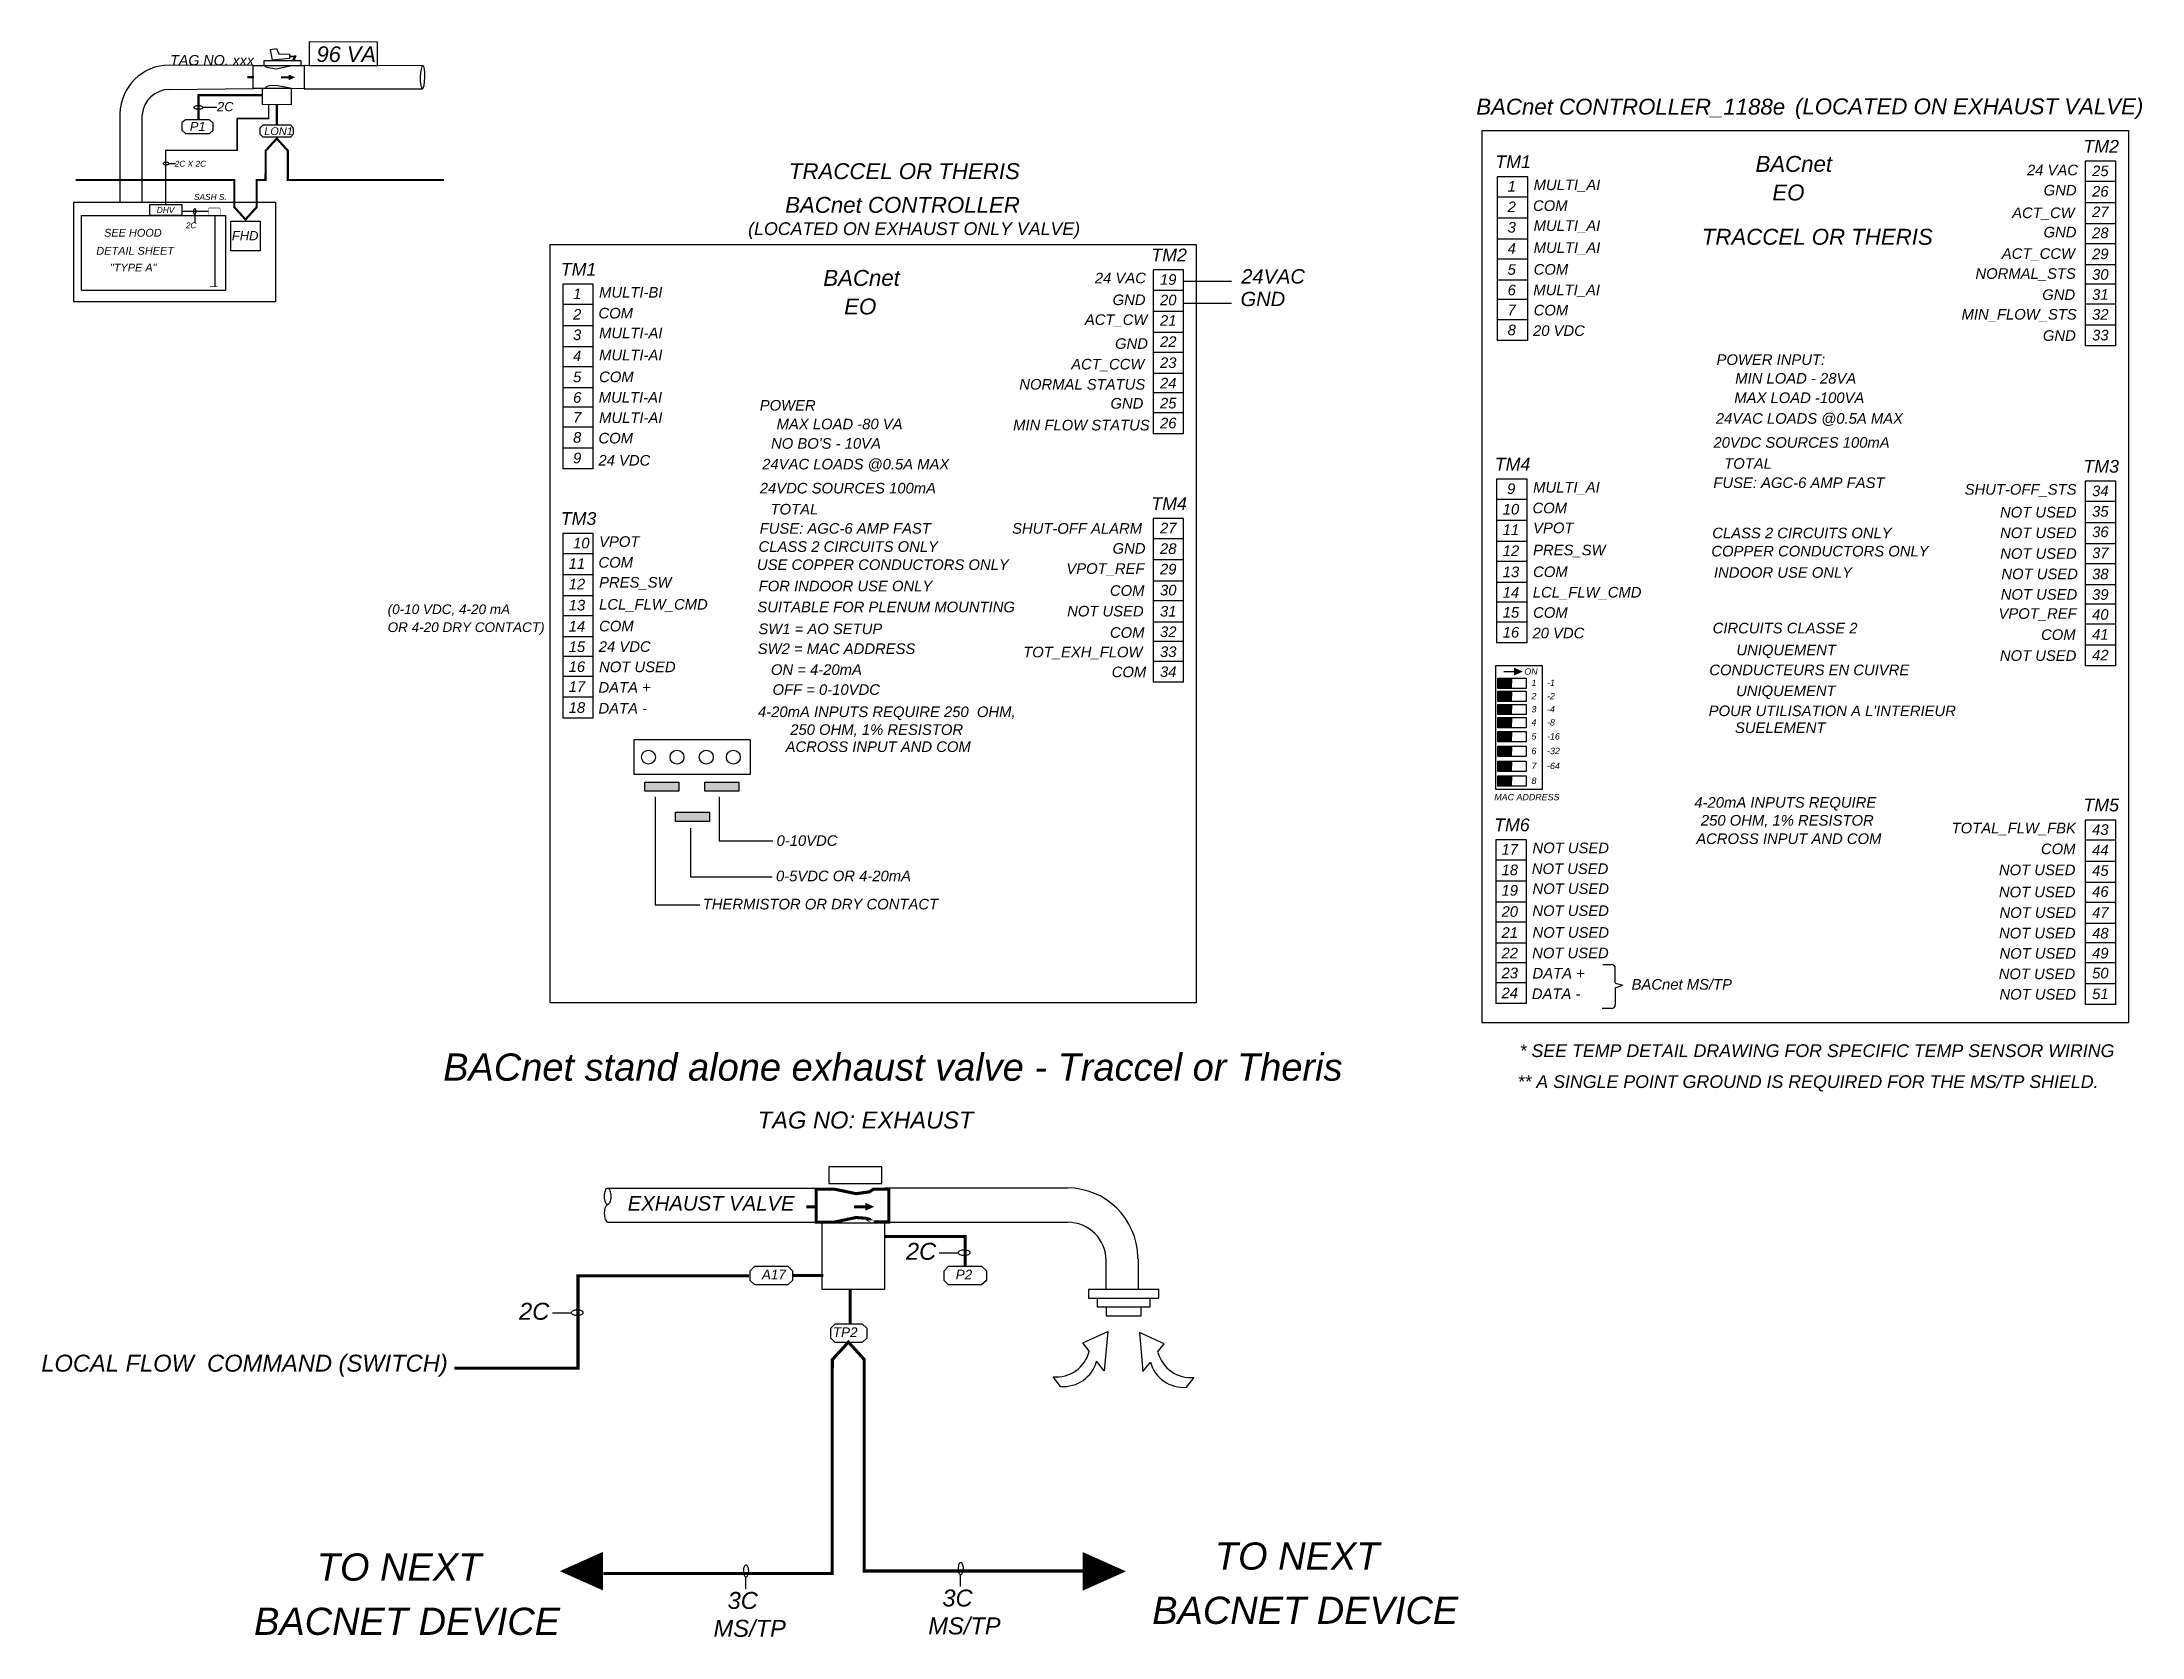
# Model space of a CAD drawing. Header units: inches. Extents: x -1342 to 5137, y -3408 to 967.
# Drawn here: x 1372 to 3339, y -2237 to -743 of the extents above; entities that cross this region are included whole.
import ezdxf
from ezdxf.enums import TextEntityAlignment as Align

# ---------------------------------------------------------------- set-up
doc = ezdxf.new("R2010")
doc.units = ezdxf.units.IN
doc.header["$LTSCALE"] = 0.1
doc.header["$MEASUREMENT"] = 0
for name, color, linetype in [('Hood', 2, 'Continuous'), ('room', 7, 'Continuous'), ('WIRE', 7, 'Continuous'), ('YELLOW', 2, 'Continuous')]:
    doc.layers.add(name, color=color, linetype=linetype)
doc.styles.get("Standard").update_dxf_attribs({"font": 'ariali.ttf'})
doc.dimstyles.get("Standard").update_dxf_attribs({"dimtxt": 0.18, "dimasz": 0.18, "dimexe": 0.18, "dimexo": 0.0625, "dimgap": 0.09, "dimtad": 0, "dimtih": 1, "dimtoh": 1, "dimdec": 4, "dimzin": 0, "dimdsep": 46, "dimtxsty": 'Standard', "dimcen": 0.09, "dimadec": 0, "dimazin": 0, "dimtfac": 1, "dimtdec": 4, "dimtofl": 0, "dimtmove": 0, "dimatfit": 3, "dimfxl": 1, "dimtolj": 1, "dimtzin": 0, "dimarcsym": 0})

msp = doc.modelspace()

# ---------------------------------------------------------------- texts
at = {"layer": 'Hood', "color": 0}
for s, height, p in [('96 VA', 14.61, (1629.1, -761.9)), ('TAG NO. xxx', 9.556, (1491.9, -765)), ('2C', 8.68, (1535.8, -808.1)), ('P1', 8.68, (1510.3, -826.7)), ('LON1', 7.32, (1580.1, -830.4)), ('FHD', 8.68, (1549.7, -929))]:
    msp.add_text(s, height=height, rotation=359.8974, dxfattribs=at).set_placement(p)
for s, p in [('2C X 2C', (1496.2, -860.1)), ('DHV', (1479.4, -903.4)), ('SASH S.', (1514.2, -891.2)), ('2C', (1506.6, -917.8))]:
    msp.add_text(s, height=5.57, dxfattribs=at).set_placement(p)
for s, height, p in [('SEE HOOD', 7.32, (1457, -925.6)), ('DETAIL SHEET', 7.321, (1459.1, -942.5)), ('"TYPE A"', 7.32, (1457.3, -958.2))]:
    msp.add_text(s, height=height, dxfattribs=at).set_placement(p, align=Align.CENTER)
at = {"layer": 'room', "color": 7}
for s, height, p in [('BACnet stand alone exhaust valve - Traccel or Theris', 25.477, (1747.7, -1716.3)), ('TAG NO: EXHAUST', 15.88, (2042.4, -1761.1)), ('EXHAUST VALVE', 13.603, (1920.6, -1838)), ('2C', 15.88, (2181.3, -1884.1)), ('A17', 9.06, (2046.3, -1902.5)), ('P2', 9.06, (2227.9, -1902.5)), ('2C', 15.88, (1818.8, -1940.3)), ('TP2', 9.06, (2112.8, -1956.5)), ('LOCAL FLOW  COMMAND (SWITCH)', 15.88, (1371.2, -1988.9)), ('3C', 15.88, (2014.2, -2211.2)), ('3C', 15.88, (2215.4, -2208.9))]:
    msp.add_text(s, height=height, dxfattribs=at).set_placement(p)
for s, height, p in [('TO NEXT', 25.48, (1706.4, -2184.7)), ('TO NEXT', 25.48, (2547.8, -2174.4)), (' BACNET DEVICE', 25.477, (2550.4, -2225.2)), (' BACNET DEVICE', 25.477, (1708.9, -2235.5)), ('MS/TP', 15.88, (2034.9, -2237.3)), ('MS/TP', 15.88, (2236.1, -2235))]:
    msp.add_text(s, height=height, dxfattribs=at).set_placement(p, align=Align.CENTER)
at = {"layer": 'WIRE', "color": 7}
for s, height, p in [('BACnet CONTROLLER_1188e', 14.909, (3005, -803.8)), ('(LOCATED ON EXHAUST VALVE)', 14.909, (3340.6, -803.5)), ('TRACCEL OR THERIS', 14.909, (2288, -864.2)), ('BACnet', 14.91, (3049, -857.4)), ('EO', 14.91, (3023.1, -884.2)), ('BACnet CONTROLLER', 14.909, (2288, -895.8)), ('(LOCATED ON EXHAUST ONLY VALVE)', 11.927, (2344.5, -918.1)), ('TRACCEL OR THERIS', 14.909, (3143.3, -925.7)), ('BACnet', 14.91, (2175.6, -964.2)), ('EO', 14.91, (2153.5, -991)), ('POWER INPUT:', 9.934, (3042.5, -1040.8)), ('MIN LOAD - 28VA', 9.934, (3071.6, -1058.3)), ('POWER', 9.93, (2096.7, -1083.6)), ('MAX LOAD -100VA', 9.934, (3079.2, -1076.5)), ('MAX LOAD -80 VA', 9.934, (2178.1, -1101.1)), ('24VAC LOADS @0.5A MAX', 9.934, (3115.4, -1095.9)), ("NO BO'S - 10VA", 9.934, (2157.8, -1119.3)), ('20VDC SOURCES 100mA', 9.934, (3102.9, -1118.4)), ('24VAC LOADS @0.5A MAX', 9.934, (2221.9, -1138.7)), ('TOTAL', 9.93, (2992.6, -1138.1)), ('24VDC SOURCES 100mA', 9.934, (2209.4, -1161.2)), ('FUSE: AGC-6 AMP FAST', 9.934, (3098.1, -1156.1)), ('TOTAL', 9.93, (2099.1, -1180.9)), ('FUSE: AGC-6 AMP FAST', 9.934, (2204.6, -1198.9)), ('CLASS 2 CIRCUITS ONLY', 9.934, (3104.8, -1203.2)), ('CLASS 2 CIRCUITS ONLY', 9.934, (2211.3, -1215.9)), ('COPPER CONDUCTORS ONLY', 9.934, (3139.4, -1220.2)), ('USE COPPER CONDUCTORS ONLY', 9.934, (2277.6, -1232.9)), ('INDOOR USE ONLY', 9.934, (3067.8, -1240.2)), ('FOR INDOOR USE ONLY', 9.934, (2206, -1252.9)), ('SUITABLE FOR PLENUM MOUNTING', 9.934, (2283.4, -1272.5)), ('SW1 = AO SETUP', 9.934, (2159.1, -1293)), ('CIRCUITS CLASSE 2', 9.934, (3072.8, -1292.3)), ('SW2 = MAC ADDRESS', 9.934, (2190.1, -1311.6)), ('UNIQUEMENT', 9.93, (3052.6, -1312.8)), ('ON = 4-20mA', 9.934, (2140, -1331.2)), ('CONDUCTEURS EN CUIVRE', 9.934, (3121.3, -1331.5)), ('OFF = 0-10VDC', 9.934, (2156.9, -1349.9)), ('UNIQUEMENT', 9.93, (3052.3, -1351.1)), ('4-20mA INPUTS REQUIRE 250  OHM,', 9.934, (2284, -1370.7)), ("POUR UTILISATION A L'INTERIEUR", 9.934, (3165, -1369.8)), ('250 OHM, 1%%% RESISTOR', 9.934, (2234.8, -1387.4)), ('SUELEMENT', 9.93, (3042.8, -1385.6)), ('ACROSS INPUT AND COM', 9.934, (2242, -1403.4)), ('4-20mA INPUTS REQUIRE ', 9.934, (3094.2, -1455.6)), ('250 OHM, 1%%% RESISTOR', 9.934, (3088, -1472.4)), ('0-10VDC', 9.93, (2117.1, -1491.4)), ('ACROSS INPUT AND COM', 9.934, (3095.2, -1489.6)), ('0-5VDC OR 4-20mA', 9.934, (2186, -1524.5)), ('THERMISTOR OR DRY CONTACT', 9.934, (2211.4, -1550.9)), ('* SEE TEMP DETAIL DRAWING FOR SPECIFIC TEMP SENSOR WIRING', 11.927, (3313.5, -1688.2)), ('** A SINGLE POINT GROUND IS REQUIRED FOR THE MS/TP SHIELD.', 11.927, (3298.6, -1717.2))]:
    msp.add_text(s, height=height, dxfattribs=at).set_placement(p, align=Align.MIDDLE_RIGHT)
for s, height, p in [('TM2', 11.92, (3284.5, -846.9)), ('TM1', 11.92, (2733.5, -861.4)), ('24 VAC', 9.93, (3231.6, -868.1)), ('25', 9.93, (3292.6, -868.9)), ('1', 9.93, (2745, -883.4)), ('MULTI_AI', 9.93, (2769.4, -882)), ('GND', 9.93, (3247.2, -887)), ('26', 9.93, (3292.6, -888.1)), ('2', 9.93, (2745, -902.6)), ('COM', 9.93, (2768.8, -901.5)), ('ACT_CW', 9.93, (3217.7, -908.2)), ('27', 9.93, (3292.6, -907.3)), ('3', 9.93, (2745, -921.8)), ('MULTI_AI', 9.93, (2769.4, -920.2)), ('GND', 9.93, (3247.1, -926.3)), ('28', 9.93, (3292.6, -927)), ('TM2', 11.92, (2411.2, -948.7)), ('4', 9.93, (2745, -941.6)), ('MULTI_AI', 9.93, (2769.4, -940.8)), ('ACT_CCW', 9.93, (3208, -946.4)), ('29', 9.93, (3292.6, -946.7)), ('TM1', 11.92, (1857.9, -962.1)), ('24 VAC', 9.93, (2358.3, -969.3)), ('19', 9.93, (2419.3, -970.7)), ('24VAC', 13.46, (2495.5, -969.5)), ('5', 9.93, (2745, -961.3)), ('COM', 9.93, (2769.4, -961.2)), ('NORMAL_STS', 9.93, (3183.3, -965.1)), ('30', 9.93, (3292.6, -966)), ('1', 9.93, (1869.4, -984.1)), ('MULTI-BI', 9.93, (1893.8, -982.7)), ('GND', 9.93, (2374.9, -989.7)), ('20', 9.93, (2419.3, -989.9)), ('GND', 13.46, (2494.8, -990.7)), ('6', 9.93, (2745, -980.5)), ('MULTI_AI', 9.93, (2769.1, -980.4)), ('GND', 9.93, (3245.9, -984.9)), ('31', 9.93, (3292.6, -984.7)), ('2', 9.93, (1869.4, -1003.3)), ('COM', 9.93, (1893.2, -1002.2)), ('ACT_CW', 9.93, (2348.9, -1008.3)), ('21', 9.93, (2419.3, -1009.1)), ('7', 9.93, (2745, -999.2)), ('COM', 9.93, (2769.4, -999.4)), ('MIN_FLOW_STS', 9.934, (3170.3, -1003.3)), ('32', 9.93, (3292.6, -1003.4)), ('3', 9.93, (1869.4, -1022.5)), ('MULTI-AI', 9.93, (1893.8, -1020.8)), ('GND', 9.93, (2377.2, -1030.7)), ('22', 9.93, (2419.3, -1028.9)), ('8', 9.93, (2745, -1017.9)), ('20 VDC', 9.93, (2768.8, -1018.6)), ('GND', 9.93, (3246.5, -1023.2)), ('33', 9.93, (3292.6, -1022.8)), ('4', 9.93, (1869.4, -1042.2)), ('MULTI-AI', 9.93, (1893.8, -1041.5)), ('ACT_CCW', 9.93, (2336.1, -1050)), ('23', 9.93, (2419.3, -1048.6)), ('5', 9.93, (1869.4, -1062)), ('COM', 9.93, (1893.8, -1061.9)), ('NORMAL STATUS', 9.934, (2287.5, -1068.9)), ('24', 9.93, (2419.3, -1067.8)), ('6', 9.93, (1869.4, -1081.2)), ('MULTI-AI', 9.93, (1893.5, -1081.1)), ('GND', 9.93, (2372.9, -1086.7)), ('25', 9.93, (2419.3, -1086.5)), ('7', 9.93, (1869.4, -1099.9)), ('MULTI-AI', 9.93, (1893.8, -1100.1)), ('MIN FLOW STATUS', 9.934, (2281.7, -1107.1)), ('26', 9.93, (2419.3, -1105.2)), ('8', 9.93, (1869.4, -1118.6)), ('COM', 9.93, (1893.2, -1119.3)), ('9', 9.93, (1869.4, -1137.9)), ('24 VDC', 9.93, (1893.2, -1140.1)), ('TM4', 11.92, (2733, -1144.7)), ('TM3', 11.92, (3284.5, -1146.7)), ('9', 9.93, (2744.5, -1166.7)), ('MULTI_AI', 9.93, (2768.9, -1165.3)), ('SHUT-OFF_STS', 9.934, (3173.2, -1167.3)), ('34', 9.93, (3292.6, -1168.7)), ('TM4', 11.92, (2411.2, -1181.6)), ('10', 9.93, (2740.4, -1185.9)), ('COM', 9.93, (2768.3, -1184.8)), ('NOT USED', 9.93, (3206.3, -1188.7)), ('35', 9.93, (3292.6, -1187.9)), ('TM3', 11.92, (1857.9, -1195.6)), ('SHUT-OFF ALARM', 9.934, (2280.7, -1203.9)), ('27', 9.93, (2419.3, -1203.6)), ('11', 9.93, (2740.4, -1205.1)), ('VPOT', 9.93, (2768.9, -1203.4)), ('NOT USED', 9.93, (3206.4, -1208)), ('36', 9.93, (3292.6, -1207.1)), ('10', 9.93, (1869.4, -1217.6)), ('VPOT', 9.93, (1893.8, -1216.2)), ('GND', 9.93, (2374.9, -1222.6)), ('28', 9.93, (2419.3, -1222.8)), ('12', 9.93, (2740.4, -1224.8)), ('PRES_SW', 9.93, (2768.9, -1224.1)), ('NOT USED', 9.93, (3206.5, -1227.4)), ('37', 9.93, (3292.6, -1226.8)), ('11', 9.93, (1865.3, -1236.8)), ('COM', 9.93, (1893.2, -1235.7)), ('VPOT_REF', 9.93, (2331.6, -1241.5)), ('29', 9.93, (2419.3, -1242)), ('13', 9.93, (2740.4, -1244.6)), ('COM', 9.93, (2768.9, -1244.5)), ('NOT USED', 9.93, (3207.6, -1246.5)), ('38', 9.93, (3292.6, -1246.6)), ('12', 9.93, (1865.3, -1256)), ('PRES_SW', 9.93, (1893.8, -1254.4)), ('COM', 9.93, (2372.4, -1262.1)), ('30', 9.93, (2419.3, -1261.7)), ('14', 9.93, (2740.4, -1263.8)), ('LCL_FLW_CMD', 9.934, (2768.6, -1263.7)), ('NOT USED', 9.93, (3207, -1265.7)), ('39', 9.93, (3292.6, -1265.8)), ('(0-10 VDC, 4-20 mA', 9.064, (1695.7, -1279.2)), ('13', 9.93, (1865.3, -1275.8)), ('LCL_FLW_CMD', 9.934, (1893.8, -1275)), ('NOT USED', 9.93, (2332.3, -1281.4)), ('31', 9.93, (2419.3, -1281.5)), ('15', 9.93, (2740.4, -1282.5)), ('COM', 9.93, (2768.9, -1282.7)), ('VPOT_REF', 9.93, (3204.9, -1283.6)), ('40', 9.93, (3292.6, -1284.5)), ('OR 4-20 DRY CONTACT)', 9.064, (1695.7, -1296)), ('14', 9.93, (1865.3, -1295.5)), ('COM', 9.93, (1893.8, -1295.4)), ('COM', 9.93, (2372.4, -1301.4)), ('32', 9.93, (2419.3, -1300.7)), ('16', 9.93, (2740.4, -1301.2)), ('20 VDC', 9.93, (2768.3, -1301.9)), ('COM', 9.93, (3244.8, -1303.4)), ('41', 9.93, (3292.6, -1303.2)), ('15', 9.93, (1865.3, -1314.7)), ('24 VDC', 9.93, (1893.5, -1314.6)), ('TOT_EXH_FLOW', 9.934, (2291.1, -1319.7)), ('33', 9.93, (2419.3, -1319.4)), ('NOT USED', 9.93, (3206.2, -1323)), ('42', 9.93, (3292.6, -1322.6)), ('16', 9.93, (1865.3, -1333.4)), ('NOT USED', 9.93, (1893.8, -1333.6)), ('COM', 9.93, (2374.1, -1338.3)), ('34', 9.93, (2419.3, -1338.1)), ('ON', 5.96, (2760.6, -1336)), ('17', 9.93, (1865.3, -1352.1)), ('DATA +', 9.93, (1893.2, -1352.8)), ('2', 5.96, (2767.3, -1359)), ('1', 5.96, (2767.3, -1346.6)), ('-1', 5.96, (2781.9, -1346.6)), ('-2', 5.96, (2781.9, -1359)), ('18', 9.93, (1865.3, -1371.7)), ('DATA -', 9.93, (1893.2, -1372.4)), ('3', 5.96, (2767.3, -1371.3)), ('-4', 5.96, (2781.9, -1371.3)), ('4', 5.96, (2767.3, -1383.6)), ('5', 5.96, (2767.3, -1396.7)), ('-8', 5.96, (2781.9, -1383.6)), ('-16', 5.96, (2781.9, -1396.7)), ('6', 5.96, (2767.3, -1410.4)), ('-32', 5.96, (2781.9, -1410.4)), ('8', 5.96, (2767.3, -1438.3)), ('7', 5.96, (2767.3, -1424.4)), ('-64', 5.96, (2781.9, -1424.4)), ('MAC ADDRESS', 5.961, (2732.5, -1453.6)), ('TM5', 11.92, (3284.5, -1464)), ('TM6', 11.92, (2732.4, -1482.6)), ('TOTAL_FLW_FBK', 9.934, (3161, -1484.6)), ('17', 9.93, (2739.3, -1504.6)), ('NOT USED', 9.93, (2768.3, -1503.2)), ('COM', 9.93, (3244.7, -1504.1)), ('43', 9.93, (3292.6, -1486)), ('44', 9.93, (3292.6, -1505.2)), ('18', 9.93, (2739.3, -1523.8)), ('NOT USED', 9.93, (2767.7, -1522.7)), ('NOT USED', 9.93, (3205.3, -1523.8)), ('45', 9.93, (3292.6, -1524.4)), ('19', 9.93, (2739.3, -1543)), ('NOT USED', 9.93, (2768.3, -1541.4)), ('NOT USED', 9.93, (3205.3, -1544.5)), ('46', 9.93, (3292.6, -1544.1)), ('20', 9.93, (2739.3, -1562.8)), ('NOT USED', 9.93, (2768.2, -1562)), ('NOT USED', 9.93, (3205.8, -1563.8)), ('47', 9.93, (3292.6, -1563.8)), ('21', 9.93, (2739.3, -1582.5)), ('NOT USED', 9.93, (2768.3, -1582.4)), ('NOT USED', 9.93, (3205.4, -1583)), ('48', 9.93, (3292.6, -1583.1)), ('22', 9.93, (2739.3, -1601.7)), ('NOT USED', 9.93, (2768, -1601.6)), ('NOT USED', 9.93, (3205.8, -1602)), ('49', 9.93, (3292.6, -1601.8)), ('23', 9.93, (2739.3, -1620.4)), ('DATA +', 9.93, (2768.3, -1620.6)), ('NOT USED', 9.93, (3205.1, -1621.2)), ('50', 9.93, (3292.6, -1620.5)), ('24', 9.93, (2739.3, -1639.1)), ('DATA -', 9.93, (2767.7, -1639.8)), ('NOT USED', 9.93, (3205.8, -1640.3)), ('51', 9.93, (3292.6, -1639.9))]:
    msp.add_text(s, height=height, dxfattribs=at).set_placement(p)

# ---------------------------------------------------------------- blocks, each defined once
blk = doc.blocks.new('VNTG_arrow_Right')
at = {"layer": 'YELLOW', "color": 7}
blk.add_lwpolyline([(0.191, 0.002, 0, 0.25, 0), (-0.089, 0.002, 0.25, 0.25, 0)], format="xyseb", dxfattribs=at)
blk = doc.blocks.new('MSTP SUM')
for p, q in [((-0.081, 0.12), (-0.025, 0.12)), ((0, 0.001), (0, 0.094)), ((0, 0), (0.049, -0.015)), ((0, -0.032), (0.049, -0.015)), ((0, -0.033), (0, -0.14)), ((-0.025, -0.165), (-0.084, -0.165))]:
    blk.add_line(p, q)
for centre, start, end in [((-0.025, 0.095), 0, 90), ((-0.025, -0.14), 270, 0)]:
    blk.add_arc(centre, 0.025, start, end)
at = {"layer": 'WIRE', "color": 7}
blk.add_text('BACnet MS/TP', height=0.0685, dxfattribs=at).set_placement((0.105, -0.043))

# ---------------------------------------------------------------- hatches: boundary and pattern name
h = msp.add_hatch(color=256)
h.dxf.hatch_style = 1
h.paths.add_polyline_path([(2748.5, -1339.2), (2735.7, -1339.2), (2735.7, -1348.8), (2748.3, -1348.8)])
h = msp.add_hatch(color=256)
h.dxf.hatch_style = 1
h.paths.add_polyline_path([(2748.5, -1351.5), (2735.7, -1351.5), (2735.7, -1361.1), (2748.3, -1361.1)])
h = msp.add_hatch(color=256)
h.dxf.hatch_style = 1
h.paths.add_polyline_path([(2748.5, -1363.9), (2735.7, -1363.9), (2735.7, -1373.4), (2748.3, -1373.4)])
h = msp.add_hatch(color=256)
h.dxf.hatch_style = 1
h.paths.add_polyline_path([(2748.5, -1376.2), (2735.7, -1376.2), (2735.7, -1385.8), (2748.3, -1385.8)])
h = msp.add_hatch(color=256)
h.dxf.hatch_style = 1
h.paths.add_polyline_path([(2748.5, -1389.3), (2735.7, -1389.3), (2735.7, -1398.9), (2748.3, -1398.9)])
h = msp.add_hatch(color=256)
h.dxf.hatch_style = 1
h.paths.add_polyline_path([(2748.5, -1403), (2735.7, -1403), (2735.7, -1412.5), (2748.3, -1412.5)])
h = msp.add_hatch(color=256)
h.dxf.hatch_style = 1
h.paths.add_polyline_path([(2748.5, -1417), (2735.7, -1417), (2735.7, -1426.6), (2748.3, -1426.6)])
h = msp.add_hatch(color=256)
h.dxf.hatch_style = 1
h.paths.add_polyline_path([(2748.5, -1430.8), (2735.7, -1430.8), (2735.7, -1440.4), (2748.3, -1440.4)])
at = {"layer": 'WIRE'}
for points in [[(1968.5, -1436.5), (1936.6, -1436.5), (1936.6, -1445), (1968.5, -1445)], [(2024.7, -1436.5), (1992.8, -1436.5), (1992.8, -1445), (2024.7, -1445)], [(1997.3, -1464.9), (1965.4, -1464.9), (1965.4, -1473.5), (1997.3, -1473.5)]]:
    msp.add_hatch(color=7, dxfattribs=at).paths.add_polyline_path(points)

# ---------------------------------------------------------------- linework, layer by layer
for p, q in [((2748.5, -1339.2), (2748.3, -1348.8)), ((2748.5, -1351.5), (2748.3, -1361.1)), ((2748.5, -1363.9), (2748.3, -1373.4)), ((2748.5, -1376.2), (2748.3, -1385.8)), ((2748.5, -1389.3), (2748.3, -1398.9)), ((2748.5, -1403), (2748.3, -1412.5)), ((2748.5, -1417), (2748.3, -1426.6)), ((2748.5, -1430.8), (2748.3, -1440.4))]:
    msp.add_line(p, q)
for points in [[(1686.3, -743.3), (1622.3, -743.2), (1622.3, -765.2), (1686.3, -765.3)], [(1472.8, -895.6), (1502.8, -895.6), (1502.8, -905.7), (1472.8, -905.7)], [(1548.9, -911), (1576.1, -911), (1576.1, -939), (1548.9, -939)], [(2734, -1327.3), (2777.5, -1327.3), (2777.5, -1443.6), (2734, -1443.6)], [(2735.7, -1339.2), (2762.3, -1339.2), (2762.3, -1348.8), (2735.7, -1348.8)], [(2735.7, -1351.5), (2762.3, -1351.5), (2762.3, -1361.1), (2735.7, -1361.1)], [(2735.7, -1363.9), (2762.3, -1363.9), (2762.3, -1373.4), (2735.7, -1373.4)], [(2735.7, -1376.2), (2762.3, -1376.2), (2762.3, -1385.8), (2735.7, -1385.8)], [(2735.7, -1389.3), (2762.3, -1389.3), (2762.3, -1398.9), (2735.7, -1398.9)], [(2735.7, -1403), (2762.3, -1403), (2762.3, -1412.5), (2735.7, -1412.5)], [(2735.7, -1417), (2762.3, -1417), (2762.3, -1426.6), (2735.7, -1426.6)], [(2735.7, -1430.8), (2762.3, -1430.8), (2762.3, -1440.4), (2735.7, -1440.4)]]:
    msp.add_lwpolyline(points, close=True)
at = {"const_width": 1.45}
msp.add_lwpolyline([(2751.1, -1333.1), (2741.2, -1333.1)], dxfattribs=at)
at = {"extrusion": (0, 0, -1)}
msp.add_ellipse((1728.4, -776.2), major_axis=(-0.2, -10.8), ratio=0.203088, dxfattribs=at)
at = {"layer": 'Hood', "color": 0}
for p, q in [((1569.7, -765.1), (1491.3, -765)), ((1569.7, -786.8), (1569.7, -765.1)), ((1569.7, -765.1), (1579.8, -765.2)), ((1614.7, -760.8), (1579.8, -760.8)), ((1579.8, -760.8), (1579.8, -765.2)), ((1579.8, -765.2), (1582.4, -766.9)), ((1579.8, -765.2), (1614.7, -765.2)), ((1582.4, -766.9), (1591.2, -768.2)), ((1591.2, -768.2), (1605.6, -765.2)), ((1605.6, -765.2), (1617.6, -765.2)), ((1608.4, -756.2), (1606.6, -760.8)), ((1609.7, -756.1), (1607.8, -760.8)), ((1608.4, -756.2), (1609.7, -756.1)), ((1614.7, -765.2), (1614.7, -760.8)), ((1728.6, -765.4), (1617.6, -765.2)), ((1617.6, -765.2), (1617.6, -787)), ((1491.3, -787.7), (1569.7, -786.8)), ((1579.7, -786.8), (1569.7, -786.8)), ((1578.2, -786.9), (1578.1, -801.6)), ((1605.5, -786.9), (1578.2, -786.9)), ((1579.5, -786.8), (1579.7, -786.8)), ((1580.8, -786.4), (1579.7, -786.8)), ((1582.4, -785), (1580.8, -786.4)), ((1584.9, -784.4), (1582.4, -785)), ((1591.2, -783.9), (1584.9, -784.4)), ((1605.5, -786.9), (1591.2, -783.9)), ((1605.5, -801.7), (1605.5, -786.9)), ((1617.6, -787), (1605.5, -786.9)), ((1605.5, -786.9), (1605.5, -786.9)), ((1605.5, -786.9), (1605.5, -786.9)), ((1605.5, -786.9), (1605.5, -786.9)), ((1605.5, -786.9), (1605.5, -786.9)), ((1617.6, -787), (1728.2, -787.1)), ((1535.5, -804.6), (1522.5, -804.5)), ((1578.1, -801.6), (1605.5, -801.7)), ((1444.9, -810.4), (1444.8, -893.3)), ((1465.7, -893.3), (1465.7, -811.3)), ((1506.2, -816), (1503, -819.1)), ((1503, -819.1), (1503, -825.8)), ((1503, -825.8), (1506.2, -829)), ((1528.9, -816), (1506.2, -816)), ((1532.1, -819.2), (1528.9, -816)), ((1528.9, -829), (1532.1, -825.8)), ((1532.1, -825.8), (1532.1, -819.2)), ((1578.7, -821.1), (1576, -823.8)), ((1576, -823.8), (1576, -829.3)), ((1604.9, -821.1), (1578.7, -821.1)), ((1607.6, -823.8), (1604.9, -821.1)), ((1607.6, -829.4), (1607.6, -823.8)), ((1506.2, -829), (1528.9, -829)), ((1576, -829.3), (1578.7, -832)), ((1578.7, -832), (1604.9, -832.1)), ((1604.9, -832.1), (1607.6, -829.4)), ((1490.7, -857), (1497, -857)), ((1527.9, -902.1), (1502.8, -902.1)), ((1515, -904.6), (1515, -912)), ((1533.8, -905.7), (1533.8, -972.4))]:
    msp.add_line(p, q, dxfattribs=at)
at = {"layer": 'Hood', "color": 0, "linetype": 'Continuous'}
for p, q in [((1585.8, -750.3), (1591.6, -749.3)), ((1587.9, -760.2), (1585.8, -750.3)), ((1603.7, -758.8), (1587.9, -760.2)), ((1591.6, -749.3), (1593.7, -754.4)), ((1593.7, -754.4), (1603.7, -754.7)), ((1603.7, -754.7), (1603.7, -756.5)), ((1603.7, -756.5), (1609.7, -756.1)), ((1609.4, -756.9), (1603.7, -757.3)), ((1603.7, -757.3), (1603.7, -758.8)), ((1609.7, -756.1), (1609.4, -756.9))]:
    msp.add_line(p, q, dxfattribs=at)
at = {"layer": 'Hood', "color": 0}
for points, const_width in [([(1570.5, -776.2), (1564.3, -776.2)], 2.04), ([(1604.6, -776.3), (1595.7, -776.3)], 2.04), ([(1529.1, -972.4), (1536.4, -972.4)], 0.775)]:
    msp.add_lwpolyline(points, dxfattribs=dict(at, const_width=const_width))
for points in [[(1608.9, -776.3, 0, 5.23, 0), (1603, -776.3, 5.23, 5.23, 0)], [(1748.6, -872.5, 2.04, 2.04, 0), (1748.6, -872.5, 2.04, 2.04, 0), (1748.6, -872.5, 2.04, 2.04, 0), (1602.2, -872.5, 2.04, 2.04, 0), (1602.2, -850.4, 2.04, 2.04, 0)]]:
    msp.add_lwpolyline(points, format="xyseb", dxfattribs=at)
for points in [[(1514.3, -804.5, -0.189716), (1514.5, -803.9, -0.100949), (1515.5, -803.2, -0.059135), (1516.7, -802.8, -0.045568), (1518.4, -802.7, -0.045568), (1520.1, -802.8, -0.059135), (1521.3, -803.2, -0.100949), (1522.3, -803.9, -0.189716), (1522.5, -804.5, -0.189716), (1522.3, -805.1, -0.100949), (1521.3, -805.8, -0.059135), (1520.1, -806.2, -0.045568), (1518.4, -806.3, -0.045568), (1516.7, -806.2, -0.059135), (1515.5, -805.8, -0.100949), (1514.5, -805.1, -0.189716)], [(1490.7, -857, 0.189716), (1490.5, -856.6, 0.100949), (1489.9, -856.2, 0.059135), (1489.1, -856, 0.045568), (1488, -855.9, 0.045568), (1487, -856, 0.059135), (1486.2, -856.2, 0.100949), (1485.5, -856.6, 0.189716), (1485.4, -857, 0.189716), (1485.5, -857.4, 0.100949), (1486.2, -857.9, 0.059135), (1487, -858.1, 0.045568), (1488, -858.2, 0.045568), (1489.1, -858.1, 0.059135), (1489.9, -857.9, 0.100949), (1490.5, -857.4, 0.189716)], [(1515, -904.6, 0.189716), (1515.4, -904.5, 0.100949), (1515.8, -903.8, 0.059135), (1516.1, -903, 0.045568), (1516.2, -902, 0.045568), (1516.1, -900.9, 0.059135), (1515.8, -900.1, 0.100949), (1515.4, -899.5, 0.189716), (1515, -899.3, 0.189716), (1514.6, -899.5, 0.100949), (1514.2, -900.1, 0.059135), (1513.9, -900.9, 0.045568), (1513.8, -902, 0.045568), (1513.9, -903, 0.059135), (1514.2, -903.8, 0.100949), (1514.6, -904.5, 0.189716)]]:
    msp.add_lwpolyline(points, format="xyb", close=True, dxfattribs=at)
at = {"layer": 'Hood', "color": 0, "linetype": 'Continuous'}
for points, const_width in [([(1578.2, -793.1), (1518.4, -793), (1518.4, -816)], 2.13), ([(1554.1, -814.9), (1584.3, -814.9), (1584.3, -814.9), (1584.3, -801.6)], 1.37), ([(1591.8, -821.1), (1591.8, -821.1), (1591.8, -801.6)], 2.13), ([(1487.8, -895.6), (1487.8, -844.7), (1554.7, -844.7), (1554.7, -814.9)], 1.37), ([(1581.4, -850.4), (1581.4, -845.1), (1591.8, -833.6), (1602.2, -845.1), (1602.2, -850.4)], 2.04), ([(1571.9, -872.5), (1571.9, -872.5), (1581.3, -872.5), (1581.4, -850.4)], 2.04), ([(1553.1, -872.5), (1553.1, -872.5), (1403.5, -872.5), (1403.5, -872.5)], 2.04), ([(1552.1, -872.5), (1552.1, -898), (1562.5, -909.5), (1572.9, -898), (1572.9, -872.5)], 2.04)]:
    msp.add_lwpolyline(points, dxfattribs=dict(at, const_width=const_width))
at = {"layer": 'Hood', "color": 0}
msp.add_lwpolyline([(1401.8, -893.3), (1590.5, -893.3), (1590.5, -986.6), (1401.8, -986.6), (1401.8, -893.3)], dxfattribs=at)
at = {"layer": 'Hood', "color": 0, "const_width": 0.444}
msp.add_lwpolyline([(1538.7, -905.7), (1538.7, -899.5, 0.414214), (1537.9, -898.7), (1528.8, -898.7, 0.414214), (1527.9, -899.5), (1527.9, -905.7)], format="xyb", close=True, dxfattribs=at)
at = {"layer": 'Hood', "color": 0}
msp.add_lwpolyline([(1409, -905.7), (1543.9, -905.7), (1543.9, -976), (1409, -976)], close=True, dxfattribs=at)
for centre, radius, start, end in [((1491.2, -811.3), 46.4, 89.8974, 178.8862), ((1491.3, -813.3), 25.6, 90.0048, 175.7229)]:
    msp.add_arc(centre, radius, start, end, dxfattribs=at)
at = {"layer": 'room', "color": 7}
for p, q in [((1901.4, -1817), (2096.8, -1817)), ((2161.5, -1816.8), (2264.5, -1816.8)), ((2239.8, -1816.8), (2332.6, -1816.8)), ((2096.8, -1849.3), (1901.9, -1849.3)), ((2264.5, -1849.1), (2162, -1849.1)), ((2332.6, -1849.1), (2239.8, -1849.1)), ((2102.9, -1849.5), (2161.1, -1849.5)), ((2102.9, -1911.8), (2102.9, -1849.5)), ((2161.1, -1849.5), (2161.1, -1911.8)), ((2212.4, -1877.5), (2230.2, -1877.5)), ((2368.9, -1912), (2368.9, -1882.8)), ((2398.7, -1883.1), (2398.7, -1912)), ((2035.3, -1894.3), (2039.7, -1890)), ((2035.3, -1903.4), (2035.3, -1894.3)), ((2039.7, -1907.7), (2035.3, -1903.4)), ((2039.7, -1890), (2070.5, -1890)), ((2070.5, -1907.7), (2039.7, -1907.7)), ((2070.5, -1890), (2074.9, -1894.3)), ((2074.9, -1903.4), (2070.5, -1907.7)), ((2074.9, -1894.3), (2074.9, -1903.4)), ((2217, -1894.3), (2221.3, -1890)), ((2217, -1903.4), (2217, -1894.3)), ((2221.3, -1907.7), (2217, -1903.4)), ((2221.3, -1890), (2252.2, -1890)), ((2252.2, -1907.7), (2221.3, -1907.7)), ((2252.2, -1890), (2256.6, -1894.3)), ((2256.6, -1903.4), (2252.2, -1907.7)), ((2256.6, -1894.3), (2256.6, -1903.4)), ((2161.1, -1911.8), (2102.9, -1911.8)), ((2368.9, -1912), (2352.4, -1912)), ((2352.4, -1912), (2352.4, -1920.2)), ((2352.4, -1920.2), (2418.1, -1920.2)), ((2360.6, -1928.5), (2360.6, -1920.2)), ((2401.7, -1912), (2368.9, -1912)), ((2418.1, -1912), (2401.7, -1912)), ((2409.9, -1920.2), (2409.9, -1928.5)), ((2418.1, -1920.2), (2418.1, -1912)), ((1850, -1933.7), (1867.7, -1933.7)), ((2110.8, -1948.3), (2115.1, -1944)), ((2115.1, -1944), (2140.3, -1944)), ((2140.3, -1944), (2144.7, -1948.3)), ((2409.9, -1928.5), (2360.6, -1928.5)), ((2368.9, -1928.5), (2368.9, -1936.7)), ((2368.9, -1936.7), (2401.7, -1936.7)), ((2401.7, -1936.7), (2401.7, -1928.5)), ((2110.8, -1957.4), (2110.8, -1948.3)), ((2115.1, -1961.7), (2110.8, -1957.4)), ((2140.3, -1961.7), (2115.1, -1961.7)), ((2144.7, -1957.4), (2140.3, -1961.7)), ((2144.7, -1948.3), (2144.7, -1957.4)), ((2347.1, -1962), (2370.3, -1951.4)), ((2353.2, -1969.9), (2347.1, -1962)), ((2370.3, -1951.4), (2367.1, -1988)), ((2400, -1952.1), (2403.2, -1988.7)), ((2423.2, -1962.7), (2400, -1952.1)), ((2417.1, -1970.6), (2423.2, -1962.7)), ((2367.1, -1988), (2359.9, -1979.2)), ((2403.2, -1988.7), (2410.3, -1979.9)), ((2326.1, -2002.7), (2319.1, -1993.6)), ((2444.1, -2003.4), (2451.2, -1994.4))]:
    msp.add_line(p, q, dxfattribs=at)
at = {"layer": 'room', "color": 7, "linetype": 'Continuous'}
for p, q in [((2031.2, -2192.6), (2031.2, -2181.9)), ((2232.4, -2190.3), (2232.4, -2179.6))]:
    msp.add_line(p, q, dxfattribs=at)
at = {"layer": 'room', "color": 7}
msp.add_lwpolyline([(2158.8, -1796.9), (2109.1, -1796.9), (2109.1, -1812.6), (2158.8, -1812.6)], close=True, dxfattribs=at)
for points in [[(1901.7, -1817, -0.208555), (1902.7, -1817.4, -0.085238), (1903.9, -1819.4, -0.052345), (1904.5, -1821.7, -0.039517), (1904.7, -1824.8, -0.039517), (1904.5, -1827.9, -0.052345), (1903.9, -1830.2, -0.095587), (1902.7, -1832, -0.208555), (1901.8, -1832.4, -0.208555), (1900.9, -1832, -0.095587), (1899.7, -1830.2, -0.052345), (1899.1, -1827.9, -0.039517), (1898.9, -1824.8, -0.039517), (1899.1, -1821.7, -0.052345), (1899.7, -1819.4, -0.087535), (1900.8, -1817.4, -0.208555)], [(2241.4, -1877.5, 0.189716), (2241.1, -1876.6, 0.100949), (2239.8, -1875.7, 0.059135), (2238.1, -1875.2, 0.045568), (2235.8, -1875, 0.045568), (2233.6, -1875.2, 0.059135), (2231.9, -1875.7, 0.100949), (2230.6, -1876.6, 0.189716), (2230.2, -1877.5, 0.189716), (2230.6, -1878.3, 0.100949), (2231.9, -1879.2, 0.059135), (2233.6, -1879.7, 0.045568), (2235.8, -1879.9, 0.045568), (2238.1, -1879.7, 0.059135), (2239.8, -1879.2, 0.100949), (2241.1, -1878.3, 0.189716)], [(1878.9, -1933.6, 0.189716), (1878.6, -1932.8, 0.100949), (1877.3, -1931.9, 0.059135), (1875.6, -1931.3, 0.045568), (1873.3, -1931.1, 0.045568), (1871.1, -1931.3, 0.059135), (1869.4, -1931.9, 0.100949), (1868.1, -1932.8, 0.189716), (1867.7, -1933.6, 0.189716), (1868.1, -1934.4, 0.100949), (1869.4, -1935.4, 0.059135), (1871.1, -1935.9, 0.045568), (1873.3, -1936.1, 0.045568), (1875.6, -1935.9, 0.059135), (1877.3, -1935.4, 0.100949), (1878.6, -1934.4, 0.189716)], [(2031.5, -2181.2, 0.189716), (2032.3, -2180.9, 0.100949), (2033.2, -2179.6, 0.059135), (2033.7, -2177.9, 0.045568), (2034, -2175.6, 0.045568), (2033.7, -2173.4, 0.059135), (2033.2, -2171.7, 0.100949), (2032.3, -2170.4, 0.189716), (2031.5, -2170, 0.189716), (2030.6, -2170.4, 0.100949), (2029.7, -2171.7, 0.059135), (2029.2, -2173.4, 0.045568), (2029, -2175.6, 0.045568), (2029.2, -2177.9, 0.059135), (2029.7, -2179.6, 0.100949), (2030.6, -2180.9, 0.189716)], [(2232.7, -2179, 0.189716), (2233.5, -2178.6, 0.100949), (2234.4, -2177.3, 0.059135), (2234.9, -2175.6, 0.045568), (2235.2, -2173.4, 0.045568), (2234.9, -2171.1, 0.059135), (2234.4, -2169.4, 0.100949), (2233.5, -2168.1, 0.189716), (2232.7, -2167.8, 0.189716), (2231.8, -2168.1, 0.100949), (2230.9, -2169.4, 0.059135), (2230.4, -2171.1, 0.045568), (2230.2, -2173.4, 0.045568), (2230.4, -2175.6, 0.059135), (2230.9, -2177.3, 0.100949), (2231.8, -2178.6, 0.189716)]]:
    msp.add_lwpolyline(points, format="xyb", close=True, dxfattribs=at)
at = {"layer": 'room', "color": 7, "const_width": 2.9}
msp.add_lwpolyline([(2097.1, -1848.8), (2114.2, -1848.8), (2114.2, -1848.8), (2114.2, -1848.8), (2114.2, -1848.8), (2114.2, -1848.8), (2134.6, -1844.5), (2134.6, -1844.5), (2134.6, -1844.5), (2143.7, -1845.2), (2147.2, -1846.2), (2149.4, -1848), (2151.2, -1848.7), (2151, -1848.7), (2165.3, -1848.7), (2165.3, -1817.9), (2151, -1817.9), (2147.2, -1820.4), (2134.6, -1822.2), (2114.2, -1817.9), (2097.1, -1817.9)], close=True, dxfattribs=at)
at = {"layer": 'room', "color": 7}
for points, format in [([(1901.9, -1849.3, -0.135235), (1901, -1848, -0.09269), (1899.8, -1846.1, -0.049366), (1899.2, -1843.7, -0.036976), (1899, -1840.4, -0.036976), (1899.2, -1837.1, -0.049366), (1899.8, -1834.7, -0.09269), (1901, -1832.8, -0.217316), (1901.9, -1832.4, -0.205987)], "xyb"), ([(2151.5, -1834.4, 0, 7.44, 0), (2143.2, -1834.4, 7.44, 7.44, 0)], "xyseb"), ([(1857, -2175.8, 0, 36.3, 0), (1897.6, -2175.8, 36.3, 36.3, 0)], "xyseb"), ([(2387.4, -2176, 0, 36.3, 0), (2346.8, -2176, 36.3, 36.3, 0)], "xyseb")]:
    msp.add_lwpolyline(points, format=format, dxfattribs=at)
at = {"layer": 'room', "color": 7, "const_width": 2.9}
for points in [[(2096.8, -1834.4), (2088.1, -1834.4)], [(2145.4, -1834.4), (2132.7, -1834.4)], [(2236.8, -1890), (2236.8, -1862.2), (2161.2, -1862.2)], [(2034.2, -1899.2), (1874, -1899.2), (1874, -1985.6), (1758.2, -1985.6)], [(2074.9, -1898.9), (2103.9, -1898.9)]]:
    msp.add_lwpolyline(points, dxfattribs=at)
at = {"layer": 'room', "color": 7, "linetype": 'Continuous', "const_width": 2.9}
for points in [[(2129, -1943.6), (2129, -1911.8)], [(2112.5, -1985.1), (2112.5, -1977.5), (2127.4, -1961.2), (2142.2, -1977.5), (2142.2, -1985.1)], [(2112.1, -1976.6), (2112.1, -2178), (1897.8, -2178)], [(2142.2, -1985.1), (2142.2, -2175.7), (2356.1, -2175.7)]]:
    msp.add_lwpolyline(points, dxfattribs=at)
at = {"layer": 'room', "color": 7}
for centre, radius, start, end in [((2332.6, -1882.8), 66, 1.0112, 90), ((2332.6, -1885.2), 36.3, 0, 90), ((2290.7, -1888), 108, 2.6092, 3.3998), ((2322.1, -1961.9), 31.9, 264.6728, 344.9895), ((2329.1, -1970.9), 31.9, 264.6728, 344.9895), ((2441.2, -1971.7), 31.9, 195.0105, 275.3272), ((2448.2, -1962.6), 31.9, 195.0105, 275.3272)]:
    msp.add_arc(centre, radius, start, end, dxfattribs=at)
at = {"layer": 'WIRE', "color": 7}
for p, q in [((3314.7, -855), (3286.2, -855)), ((3286.2, -855), (3286.2, -1027.9)), ((3314.7, -1027.9), (3314.7, -855)), ((2735.3, -869.5), (2735.3, -1022.9)), ((2763.8, -869.5), (2735.3, -869.5)), ((2763.8, -1022.9), (2763.8, -869.5)), ((3314.7, -874), (3286.2, -874)), ((2763.8, -888.6), (2735.3, -888.6)), ((3314.7, -893.8), (3286.2, -893.8)), ((2763.8, -908.3), (2735.3, -908.3)), ((3314.7, -913.5), (3286.2, -913.5)), ((2763.8, -928), (2735.3, -928)), ((3314.7, -932.2), (3286.2, -932.2)), ((2441.4, -956.8), (2412.9, -956.8)), ((2412.9, -956.8), (2412.9, -1110.2)), ((2441.4, -1110.2), (2441.4, -956.8)), ((2763.8, -946.7), (2735.3, -946.7)), ((3314.7, -951.9), (3286.2, -951.9)), ((1859.7, -970.2), (1859.7, -1143.1)), ((1888.2, -970.2), (1859.7, -970.2)), ((1888.2, -1143.1), (1888.2, -970.2)), ((2441.4, -975.9), (2412.9, -975.9)), ((2441.4, -967.3), (2486.2, -967.3)), ((2763.8, -966.4), (2735.3, -966.4)), ((3314.7, -970.1), (3286.2, -970.1)), ((1888.2, -989.2), (1859.7, -989.2)), ((2441.4, -995.6), (2412.9, -995.6)), ((2441.4, -987.9), (2486.2, -987.9)), ((2763.8, -984.6), (2735.3, -984.6)), ((2763.8, -1003.4), (2735.3, -1003.4)), ((3314.7, -988.8), (3286.2, -988.8)), ((1888.2, -1009), (1859.7, -1009)), ((2441.4, -1015.3), (2412.9, -1015.3)), ((2763.8, -1022.9), (2735.3, -1022.9)), ((3314.7, -1008.4), (3286.2, -1008.4)), ((1888.2, -1028.7), (1859.7, -1028.7)), ((2441.4, -1034), (2412.9, -1034)), ((3314.7, -1027.9), (3286.2, -1027.9)), ((1888.2, -1047.4), (1859.7, -1047.4)), ((2441.4, -1053.7), (2412.9, -1053.7)), ((1888.2, -1067.1), (1859.7, -1067.1)), ((2441.4, -1071.9), (2412.9, -1071.9)), ((1888.2, -1085.3), (1859.7, -1085.3)), ((2441.4, -1090.7), (2412.9, -1090.7)), ((1888.2, -1104), (1859.7, -1104)), ((2441.4, -1110.2), (2412.9, -1110.2)), ((1888.2, -1123.6), (1859.7, -1123.6)), ((1888.2, -1143.1), (1859.7, -1143.1)), ((2763.2, -1152.8), (2734.7, -1152.8)), ((2734.7, -1152.8), (2734.7, -1306.2)), ((2763.2, -1306.2), (2763.2, -1152.8)), ((3286.2, -1154.8), (3286.2, -1327.7)), ((3314.7, -1154.8), (3286.2, -1154.8)), ((3314.7, -1327.7), (3314.7, -1154.8)), ((2763.2, -1171.8), (2734.7, -1171.8)), ((3314.7, -1173.8), (3286.2, -1173.8)), ((2412.9, -1189.7), (2412.9, -1343.1)), ((2441.4, -1189.7), (2412.9, -1189.7)), ((2441.4, -1343.1), (2441.4, -1189.7)), ((2763.2, -1191.6), (2734.7, -1191.6)), ((3314.7, -1193.6), (3286.2, -1193.6)), ((1888.2, -1203.7), (1859.7, -1203.7)), ((1859.7, -1203.7), (1859.7, -1376.6)), ((1888.2, -1376.6), (1888.2, -1203.7)), ((2441.4, -1208.8), (2412.9, -1208.8)), ((2763.2, -1211.3), (2734.7, -1211.3)), ((3314.7, -1213.3), (3286.2, -1213.3)), ((1888.2, -1222.8), (1859.7, -1222.8)), ((2441.4, -1228.5), (2412.9, -1228.5)), ((2763.2, -1230), (2734.7, -1230)), ((3314.7, -1232), (3286.2, -1232)), ((1888.2, -1242.5), (1859.7, -1242.5)), ((2441.4, -1248.2), (2412.9, -1248.2)), ((2763.2, -1249.7), (2734.7, -1249.7)), ((3314.7, -1251.7), (3286.2, -1251.7)), ((1888.2, -1262.2), (1859.7, -1262.2)), ((2441.4, -1266.9), (2412.9, -1266.9)), ((2763.2, -1267.9), (2734.7, -1267.9)), ((3314.7, -1269.9), (3286.2, -1269.9)), ((1888.2, -1280.9), (1859.7, -1280.9)), ((2441.4, -1286.6), (2412.9, -1286.6)), ((2763.2, -1286.6), (2734.7, -1286.6)), ((3314.7, -1288.6), (3286.2, -1288.6)), ((1888.2, -1300.6), (1859.7, -1300.6)), ((2441.4, -1304.8), (2412.9, -1304.8)), ((2763.2, -1306.2), (2734.7, -1306.2)), ((3314.7, -1308.2), (3286.2, -1308.2)), ((1888.2, -1318.8), (1859.7, -1318.8)), ((1888.2, -1337.6), (1859.7, -1337.6)), ((2441.4, -1323.6), (2412.9, -1323.6)), ((3314.7, -1327.7), (3286.2, -1327.7)), ((1888.2, -1357.1), (1859.7, -1357.1)), ((2441.4, -1343.1), (2412.9, -1343.1)), ((1888.2, -1376.6), (1859.7, -1376.6)), ((3286.2, -1472.1), (3286.2, -1645)), ((3314.7, -1472.1), (3286.2, -1472.1)), ((3314.7, -1645), (3314.7, -1472.1)), ((2734.1, -1490.7), (2734.1, -1644.1)), ((2762.6, -1490.7), (2734.1, -1490.7)), ((2762.6, -1644.1), (2762.6, -1490.7)), ((3314.7, -1491.1), (3286.2, -1491.1)), ((2762.6, -1509.8), (2734.1, -1509.8)), ((3314.7, -1510.9), (3286.2, -1510.9)), ((2762.6, -1529.5), (2734.1, -1529.5)), ((3314.7, -1530.6), (3286.2, -1530.6)), ((2762.6, -1549.2), (2734.1, -1549.2)), ((3314.7, -1549.3), (3286.2, -1549.3)), ((2762.6, -1567.9), (2734.1, -1567.9)), ((3314.7, -1569), (3286.2, -1569)), ((2762.6, -1587.6), (2734.1, -1587.6)), ((3314.7, -1587.2), (3286.2, -1587.2)), ((2762.6, -1605.8), (2734.1, -1605.8)), ((3314.7, -1605.9), (3286.2, -1605.9)), ((2762.6, -1624.6), (2734.1, -1624.6)), ((3314.7, -1625.5), (3286.2, -1625.5)), ((2762.6, -1644.1), (2734.1, -1644.1)), ((3314.7, -1645), (3286.2, -1645))]:
    msp.add_line(p, q, dxfattribs=at)
for points in [[(2721.3, -826.1), (3326.7, -826.1), (3326.7, -1662), (2721.3, -1662)], [(1847.8, -932.9), (2453.2, -932.9), (2453.2, -1643.5), (1847.8, -1643.5)], [(1926.7, -1396.7), (2035.3, -1396.7), (2035.3, -1429.6), (1926.7, -1429.6)], [(1936.6, -1436.5), (1968.5, -1436.5), (1968.5, -1445), (1936.6, -1445)], [(1992.8, -1436.5), (2024.7, -1436.5), (2024.7, -1445), (1992.8, -1445)], [(1965.4, -1464.9), (1997.3, -1464.9), (1997.3, -1473.5), (1965.4, -1473.5)]]:
    msp.add_lwpolyline(points, close=True, dxfattribs=at)
for centre in [(1940, -1413.2), (1966.8, -1413.2), (1994.2, -1413.2), (2019.6, -1413.2)]:
    msp.add_circle(centre, 6.51, dxfattribs=at)

# ---------------------------------------------------------------- block references
for name, p, xscale, yscale, zscale in [('VNTG_arrow_Right', (2753.7, -1333.1), 29.00492655975136, 29.00492655975136, 29.00492655975136), ('MSTP SUM', (2845.9, -1624.8), 145.0246327987568, 145.0246327987568, 145.0246327987568)]:
    msp.add_blockref(name, p, dxfattribs=dict(xscale=xscale, yscale=yscale, zscale=zscale))

msp.set_redraw_order([(e.dxf.handle, doc.entitydb.next_handle()) for e in msp.query("TEXT MTEXT ATTDEF DIMENSION ARC_DIMENSION")])  # texts and dimensions are drawn at this point

# ---------------------------------------------------------------- leaders
for points in [[(1946.2, -1450.3), (1946.2, -1551.7), (1988.1, -1551.7)], [(2006.2, -1450.3), (2006.2, -1491.7), (2056.5, -1491.7)], [(1979.3, -1479.8), (1979.3, -1525.3), (2056, -1525.3)]]:
    msp.add_leader(points, dimstyle='Standard', override={"dimgap": 0.09, "dimtad": 0}, dxfattribs=at)

doc.saveas('drawing.dxf')
